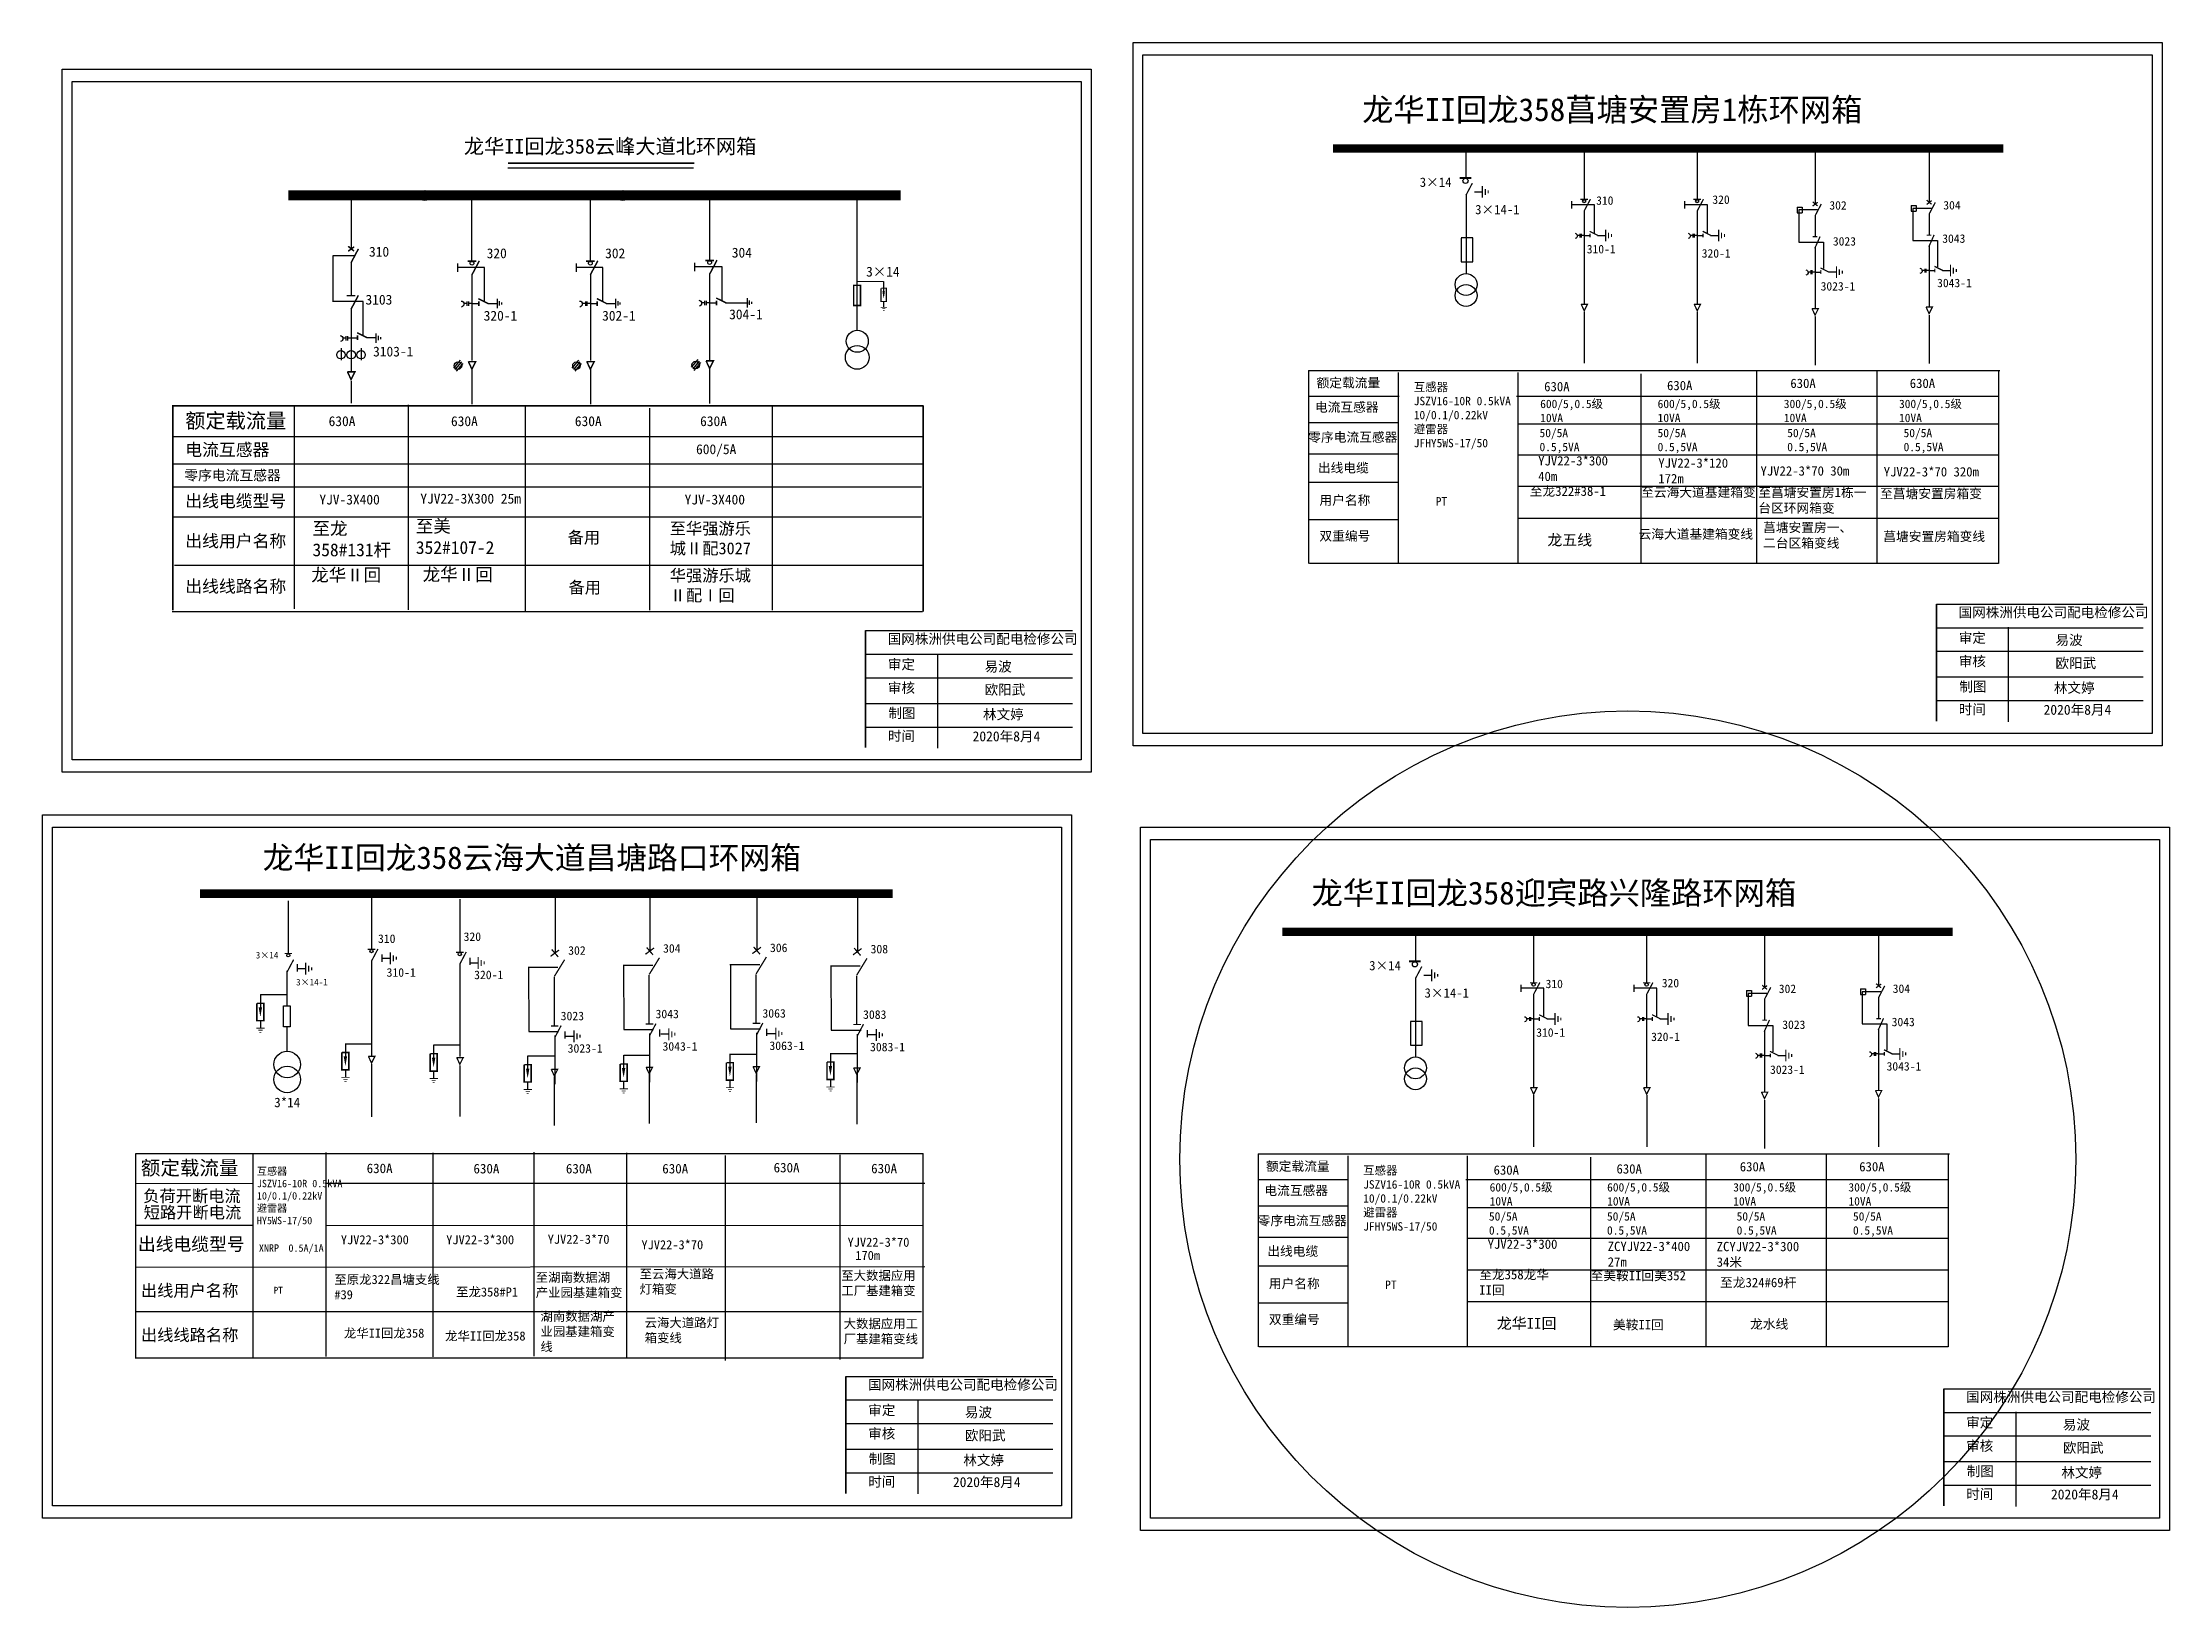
# Model space of a CAD drawing. Extents: x 5 to 356, y -276 to -18.
import ezdxf

# ---------------------------------------------------------------- set-up
doc = ezdxf.new("R2010")
doc.units = 0
doc.header["$LTSCALE"] = 0.774411
doc.linetypes.add('ACAD_ISO02W100', pattern=[15, 12, -3])
doc.linetypes.add('CENTER', pattern=[50.8, 31.75, -6.35, 6.35, -6.35])
doc.layers.get('0').update_dxf_attribs({"linetype": 'CONTINUOUS'})
doc.layers.add('1', color=7, linetype='CONTINUOUS')
doc.layers.add('2', color=7, linetype='CONTINUOUS')
doc.layers.add('MiniCADLayer', color=7, linetype='CONTINUOUS', lineweight=20)
doc.styles.add('_txtstyle_1.50_0_0', font='simsun.ttc', dxfattribs={"height": 1.5})
doc.styles.add('_txtstyle_2.42_0_0', font='simsun.ttc', dxfattribs={"height": 2.416446})
doc.styles.add('HZ', font='')
doc.styles.add('hztxt_txtstyle_0.00_0_0', font='simkai.ttf')
doc.styles.add('hztxt_txtstyle_2.70_0_0', font='simkai.ttf', dxfattribs={"height": 2.7})
doc.styles.add('KaiTi_txtstyle_1.22_0_0', font='simkai.ttf', dxfattribs={"height": 1.220356})
doc.styles.add('KaiTi_txtstyle_3.00_0_0', font='simkai.ttf', dxfattribs={"height": 3})
doc.styles.get("Standard").update_dxf_attribs({"font": '', "height": 2.5})
doc.styles.add('STYLE1', font='txt.shx', dxfattribs={"height": 2.6})
doc.styles.add('字体', font='simkai_0.ttf', dxfattribs={"height": 2.5})
doc.styles.add('宋体_txtstyle_1.50_0_0', font='', dxfattribs={"height": 1.5})
doc.styles.add('宋体_txtstyle_1.64_0_0', font='', dxfattribs={"height": 1.6416})
doc.styles.add('宋体_txtstyle_3.72_0_0', font='', dxfattribs={"height": 3.723362})
doc.styles.get('HZ').set_extended_font_data('SimSun')
doc.styles.get('Standard').set_extended_font_data('SimSun')
doc.styles.get('宋体_txtstyle_1.50_0_0').set_extended_font_data('宋体')
doc.styles.get('宋体_txtstyle_1.64_0_0').set_extended_font_data('宋体')
doc.styles.get('宋体_txtstyle_3.72_0_0').set_extended_font_data('宋体')

msp = doc.modelspace()

# ---------------------------------------------------------------- texts
at = {"style": 'HZ'}
for s, height, p in [('龙华II回龙358云峰大道北环网箱', 2.4426, (74.19, -36.07)), ('额定载流量', 2.443, (28.2, -81.35)), ('电流互感器', 2.036, (28.2, -85.93)), ('零序电流互感器', 1.669, (28.03, -89.97)), ('出线电缆型号', 2.036, (28.2, -94.39)), ('出线用户名称', 2.036, (28.2, -100.99)), ('出线线路名称', 2.036, (28.2, -108.47))]:
    msp.add_text(s, height=height, dxfattribs=at).set_placement(p)
at = {"color": 0, "linetype": 'Continuous', "style": 'hztxt_txtstyle_2.70_0_0'}
for s, height, p in [('3×14', 1.54, (231.99, -41.55)), ('3×14-1', 1.54, (241.13, -46.06)), ('310', 1.4, (261.11, -44.5)), ('320', 1.4, (280.3, -44.35)), ('302', 1.4, (299.61, -45.3)), ('304', 1.4, (318.42, -45.28)), ('310-1', 1.4, (259.56, -52.52)), ('320-1', 1.4, (278.54, -53.22)), ('3023', 1.4, (300.19, -51.23)), ('3043', 1.4, (318.25, -50.78)), ('3023-1', 1.4, (298.17, -58.65)), ('3043-1', 1.4, (317.4, -58.1)), ('3×14', 1.54, (223.64, -170.8)), ('3×14-1', 1.54, (232.78, -175.31)), ('310', 1.4, (252.76, -173.75)), ('320', 1.4, (271.95, -173.61)), ('302', 1.4, (291.26, -174.56)), ('304', 1.4, (310.07, -174.54)), ('3043', 1.4, (309.9, -180.03)), ('310-1', 1.4, (251.22, -181.77)), ('320-1', 1.4, (270.19, -182.48)), ('3023', 1.4, (291.84, -180.48)), ('3043-1', 1.4, (309.06, -187.35)), ('3023-1', 1.4, (289.82, -187.9))]:
    msp.add_text(s, height=height, dxfattribs=at).set_placement(p)
for s, height, p in [('310', 1.628, (58.53, -53.06)), ('320', 1.628, (77.95, -53.32)), ('302', 1.628, (97.51, -53.32)), ('304', 1.628, (118.42, -53.21)), ('3×14', 1.628, (140.59, -56.35)), ('3103', 1.628, (57.95, -60.97)), ('320-1', 1.628, (77.46, -63.62)), ('302-1', 1.628, (97.01, -63.62)), ('304-1', 1.628, (117.98, -63.39)), ('3103-1', 1.628, (59.2, -69.53)), ('630A', 1.628, (51.86, -81.02)), ('630A', 1.628, (72.06, -81.02)), ('630A', 1.628, (92.51, -81.02)), ('630A', 1.628, (113.19, -81.02)), ('600/5A', 1.628, (112.52, -85.65)), ('YJV-3X400', 1.628, (50.34, -93.95)), ('YJV22-3X300 25m ', 1.6284, (67, -93.8)), ('YJV-3X400', 1.628, (110.63, -93.95)), ('XNRP', 1.221, (40.35, -217.25)), ('0.5A/1A', 1.221, (45.23, -217.24))]:
    msp.add_text(s, height=height).set_placement(p)
at = {"color": 0}
for s, height, p in [('310', 1.416, (60.01, -166.3)), ('320', 1.416, (74.14, -165.97)), ('302', 1.416, (91.41, -168.24)), ('304', 1.416, (107.07, -167.9)), ('306', 1.416, (124.72, -167.8)), ('308', 1.416, (141.33, -168.01)), ('310-1', 1.416, (61.43, -171.87)), ('320-1', 1.416, (75.88, -172.27)), ('3023', 1.416, (90.17, -179.05)), ('3043', 1.416, (105.83, -178.72)), ('3063', 1.416, (123.48, -178.62)), ('3083', 1.416, (140.09, -178.82)), ('3063-1', 1.416, (124.63, -183.96)), ('3023-1', 1.416, (91.32, -184.4)), ('3043-1', 1.416, (106.98, -184.07)), ('3083-1', 1.416, (141.24, -184.17)), ('3*14', 1.574, (42.88, -193.39)), ('630A', 1.574, (58.14, -204.27)), ('630A', 1.574, (75.77, -204.32)), ('630A', 1.574, (91.03, -204.32)), ('630A', 1.574, (106.94, -204.32)), ('630A', 1.574, (125.32, -204.15)), ('630A', 1.574, (141.42, -204.29))]:
    msp.add_text(s, height=height, dxfattribs=at).set_placement(p)
at = {"color": 0, "style": 'HZ'}
for s, height, p in [('3×14', 1.098, (39.83, -168.86)), ('3×14-1', 1.098, (46.49, -173.31)), ('额定载流量', 2.361, (20.87, -204.59)), ('负荷开断电流', 1.967, (21.25, -209.02)), ('短路开断电流', 1.967, (21.34, -211.74)), ('出线电缆型号', 2.152, (20.38, -217.06)), ('出线用户名称', 1.967, (20.87, -224.63)), ('出线线路名称', 1.967, (20.88, -231.96))]:
    msp.add_text(s, height=height, dxfattribs=at).set_placement(p)
at = {"color": 0, "linetype": 'Continuous', "attachment_point": 1}
for s, insert, char_height, width, style in [('{\\fSimSun|b0|i0|c134|p2;龙华II回龙358菖塘安置房1栋环网箱}', (222.48, -26.91), 3.786, 111.4879, '字体'), ('{\\fSimSun|b0|i0|c134|p2;额定载流量}', (214.95, -73.1), 1.5401, 24.8285, 'hztxt_txtstyle_2.70_0_0'), ('\\A1;{\\fSimSun|b0|i0|c134|p2;互感器\\PJSZV16-10R 0.5kVA\\P10/0.1/0.22kV\\P避雷器\\PJFHY5WS-17/50}', (231, -73.88), 1.3861, 25.5588, 'hztxt_txtstyle_2.70_0_0'), ('{\\fSimSun|b0|i0|c134|p2;630A}', (252.53, -73.73), 1.5401, 24.8285, 'hztxt_txtstyle_2.70_0_0'), ('{\\fSimSun|b0|i0|c134|p2;630A}', (272.81, -73.55), 1.5401, 24.8285, 'hztxt_txtstyle_2.70_0_0'), ('{\\fSimSun|b0|i0|c134|p2;630A}', (293.17, -73.19), 1.5401, 24.8285, 'hztxt_txtstyle_2.70_0_0'), ('{\\fSimSun|b0|i0|c134|p2;630A}', (312.88, -73.19), 1.5401, 24.8285, 'hztxt_txtstyle_2.70_0_0'), ('{\\fSimSun|b0|i0|c134|p2;电流互感器}', (214.69, -77.11), 1.5401, 24.8285, 'hztxt_txtstyle_2.70_0_0'), ('\\A1;{\\fSimSun|b0|i0|c134|p2;600/5,0.5级\\P10VA}', (251.87, -76.66), 1.3861, 25.5588, 'hztxt_txtstyle_2.70_0_0'), ('\\A1;{\\fSimSun|b0|i0|c134|p2;600/5,0.5级\\P10VA}', (271.26, -76.66), 1.3861, 25.5588, 'hztxt_txtstyle_2.70_0_0'), ('\\A1;{\\fSimSun|b0|i0|c134|p2;300/5,0.5级\\P10VA}', (292.09, -76.66), 1.3861, 25.5588, 'hztxt_txtstyle_2.70_0_0'), ('\\A1;{\\fSimSun|b0|i0|c134|p2;300/5,0.5级\\P10VA}', (311.11, -76.66), 1.3861, 25.5588, 'hztxt_txtstyle_2.70_0_0'), ('{\\fSimSun|b0|i0|c134|p2;零序电流互感器}', (213.59, -82.07), 1.5401, 24.8285, 'hztxt_txtstyle_2.70_0_0'), ('{\\fSimSun|b0|i0|c134|p2;50/5A\\P0.5,5VA}', (251.76, -81.46), 1.3861, 24.8285, 'hztxt_txtstyle_2.70_0_0'), ('{\\fSimSun|b0|i0|c134|p2;50/5A\\P0.5,5VA}', (271.25, -81.46), 1.3861, 24.8285, 'hztxt_txtstyle_2.70_0_0'), ('{\\fSimSun|b0|i0|c134|p2;50/5A\\P0.5,5VA}', (292.65, -81.46), 1.3861, 24.8285, 'hztxt_txtstyle_2.70_0_0'), ('{\\fSimSun|b0|i0|c134|p2;50/5A\\P0.5,5VA}', (311.86, -81.46), 1.3861, 24.8285, 'hztxt_txtstyle_2.70_0_0'), ('{\\fSimSun|b0|i0|c134|p2;出线电缆}', (215.17, -87.13), 1.5401, 24.8285, 'hztxt_txtstyle_2.70_0_0'), ('YJV22-3*300\\P40m', (251.54, -85.97), 1.5401, 24.8285, 'hztxt_txtstyle_2.70_0_0'), ('YJV22-3*70 30m', (288.24, -87.64), 1.5401, 24.8285, 'hztxt_txtstyle_2.70_0_0'), ('YJV22-3*70 320m', (308.58, -87.79), 1.5401, 24.8285, 'hztxt_txtstyle_2.70_0_0'), ('{\\fSimSun|b0|i0|c134|p2;至龙322#38-1}', (250.15, -90.99), 1.5401, 13.3318, 'hztxt_txtstyle_2.70_0_0'), ('{\\fSimSun|b0|i0|c134|p2;至菖塘安置房1栋一台区环网箱变}', (287.88, -91.19), 1.5401, 18.9111, 'hztxt_txtstyle_2.70_0_0'), ('{\\fSimSun|b0|i0|c134|p2;至菖塘安置房箱变}', (307.99, -91.38), 1.5401, 18.9111, 'hztxt_txtstyle_2.70_0_0'), ('{\\fSimSun|b0|i0|c134|p2;用户名称}', (215.43, -92.47), 1.5401, 24.8285, 'hztxt_txtstyle_2.70_0_0'), ('{\\fSimSun|b0|i0|c134|p2;PT}', (234.62, -92.74), 1.3915, 10.8261, 'hztxt_txtstyle_0.00_0_0'), ('{\\fSimSun|b0|i0|c134|p2;双重编号}', (215.43, -98.38), 1.5401, 24.8285, 'hztxt_txtstyle_2.70_0_0'), ('{\\fSimSun|b0|i0|c134|p2;菖塘安置房一、二台区箱变线}', (288.67, -96.97), 1.5401, 15.8777, 'hztxt_txtstyle_2.70_0_0'), ('{\\fSimSun|b0|i0|c134|p2;菖塘安置房箱变线}', (308.51, -98.45), 1.5401, 18.9111, 'hztxt_txtstyle_2.70_0_0'), ('国网株洲供电公司配电检修公司', (320.95, -110.93), 1.6416, 44.8802, '字体'), ('国网株洲供电公司配电检修公司', (144.16, -115.31), 1.6416, 44.8802, '字体'), ('\\f\uffbfﾬￌﾣﾤ_GB2312|b0|i0|c134|p49;审定', (320.97, -115.13), 1.6416, 12.8381, '字体'), ('易波', (336.94, -115.49), 1.642, 12.8381, '字体'), ('\\f\uffbfﾬￌﾣﾤ_GB2312|b0|i0|c134|p49;审定', (144.18, -119.51), 1.6416, 12.8381, '字体'), ('\\f\uffbfﾬￌﾣﾤ_GB2312|b0|i0|c134|p49;审核', (320.97, -119), 1.6416, 12.8381, '字体'), ('{\\fSimSun|b0|i0|c134|p2;欧阳武}', (336.94, -119.3), 1.6416, 12.8381, '字体'), ('易波', (160.15, -119.87), 1.642, 12.8381, '字体'), ('\\f\uffbfﾬￌﾣﾤ_GB2312|b0|i0|c134|p49;审核', (144.18, -123.38), 1.6416, 12.8381, '字体'), ('{\\fSimSun|b0|i0|c134|p2;欧阳武}', (160.15, -123.68), 1.6416, 12.8381, '字体'), ('\\f\uffbfﾬￌﾣﾤ_GB2312|b0|i0|c134|p49;制图', (321.06, -123.17), 1.6416, 12.8381, '字体'), ('{\\fSimSun|b0|i0|c134|p2;林文婷}', (336.68, -123.39), 1.6416, 12.8381, '字体'), ('\\f\uffbfﾬￌﾣﾤ_GB2312|b0|i0|c134|p49;制图', (144.27, -127.55), 1.6416, 12.8381, '字体'), ('{\\fSimSun|b0|i0|c134|p2;林文婷}', (159.89, -127.77), 1.6416, 12.8381, '字体'), ('\\f\uffbfﾬￌﾣﾤ_GB2312|b0|i0|c134|p49;时间', (320.97, -126.94), 1.6416, 12.8381, '字体'), ('\\f\uffbfﾬￌﾣﾤ_GB2312|b0|i0|c134|p49;时间', (144.18, -131.31), 1.6416, 12.8381, '字体'), ('{\\fSimSun|b0|i0|c134|p2;龙华II回龙358迎宾路兴隆路环网箱}', (214.13, -156.16), 3.786, 111.4879, '字体'), ('{\\fSimSun|b0|i0|c134|p2;额定载流量}', (206.61, -202.36), 1.5401, 24.8285, 'hztxt_txtstyle_2.70_0_0'), ('\\A1;{\\fSimSun|b0|i0|c134|p2;互感器\\PJSZV16-10R 0.5kVA\\P10/0.1/0.22kV\\P避雷器\\PJFHY5WS-17/50}', (222.65, -203.13), 1.3861, 25.5588, 'hztxt_txtstyle_2.70_0_0'), ('{\\fSimSun|b0|i0|c134|p2;630A}', (244.18, -202.99), 1.5401, 24.8285, 'hztxt_txtstyle_2.70_0_0'), ('{\\fSimSun|b0|i0|c134|p2;630A}', (264.47, -202.8), 1.5401, 24.8285, 'hztxt_txtstyle_2.70_0_0'), ('{\\fSimSun|b0|i0|c134|p2;630A}', (284.82, -202.44), 1.5401, 24.8285, 'hztxt_txtstyle_2.70_0_0'), ('{\\fSimSun|b0|i0|c134|p2;630A}', (304.54, -202.44), 1.5401, 24.8285, 'hztxt_txtstyle_2.70_0_0'), ('{\\fSimSun|b0|i0|c134|p2;电流互感器}', (206.34, -206.36), 1.5401, 24.8285, 'hztxt_txtstyle_2.70_0_0'), ('\\A1;{\\fSimSun|b0|i0|c134|p2;600/5,0.5级\\P10VA}', (243.53, -205.92), 1.3861, 25.5588, 'hztxt_txtstyle_2.70_0_0'), ('\\A1;{\\fSimSun|b0|i0|c134|p2;600/5,0.5级\\P10VA}', (262.92, -205.92), 1.3861, 25.5588, 'hztxt_txtstyle_2.70_0_0'), ('\\A1;{\\fSimSun|b0|i0|c134|p2;300/5,0.5级\\P10VA}', (283.74, -205.92), 1.3861, 25.5588, 'hztxt_txtstyle_2.70_0_0'), ('\\A1;{\\fSimSun|b0|i0|c134|p2;300/5,0.5级\\P10VA}', (302.76, -205.92), 1.3861, 25.5588, 'hztxt_txtstyle_2.70_0_0'), ('{\\fSimSun|b0|i0|c134|p2;50/5A\\P0.5,5VA}', (243.41, -210.72), 1.3861, 24.8285, 'hztxt_txtstyle_2.70_0_0'), ('{\\fSimSun|b0|i0|c134|p2;50/5A\\P0.5,5VA}', (262.9, -210.72), 1.3861, 24.8285, 'hztxt_txtstyle_2.70_0_0'), ('{\\fSimSun|b0|i0|c134|p2;50/5A\\P0.5,5VA}', (284.3, -210.72), 1.3861, 24.8285, 'hztxt_txtstyle_2.70_0_0'), ('{\\fSimSun|b0|i0|c134|p2;50/5A\\P0.5,5VA}', (303.51, -210.72), 1.3861, 24.8285, 'hztxt_txtstyle_2.70_0_0'), ('{\\fSimSun|b0|i0|c134|p2;零序电流互感器}', (205.24, -211.33), 1.5401, 24.8285, 'hztxt_txtstyle_2.70_0_0'), ('{\\fSimSun|b0|i0|c134|p2;出线电缆}', (206.82, -216.38), 1.5401, 24.8285, 'hztxt_txtstyle_2.70_0_0'), ('YJV22-3*300', (243.19, -215.22), 1.5401, 24.8285, 'hztxt_txtstyle_2.70_0_0'), ('ZCYJV22-3*300\\P34米', (281.01, -215.61), 1.5401, 24.8285, 'hztxt_txtstyle_2.70_0_0'), ('{\\fSimSun|b0|i0|c134|p2;至龙358龙华II回}', (241.8, -220.24), 1.5401, 13.3318, 'hztxt_txtstyle_2.70_0_0'), ('{\\fSimSun|b0|i0|c134|p2;PT}', (42.79, -223.03), 1.108, 12.1935, 'STYLE1'), ('{\\fSimSun|b0|i0|c134|p2;用户名称}', (207.08, -221.72), 1.5401, 24.8285, 'hztxt_txtstyle_2.70_0_0'), ('{\\fSimSun|b0|i0|c134|p2;PT}', (226.28, -222), 1.3915, 10.8261, 'hztxt_txtstyle_0.00_0_0'), ('{\\fSimSun|b0|i0|c134|p2;双重编号}', (207.08, -227.63), 1.5401, 24.8285, 'hztxt_txtstyle_2.70_0_0'), ('国网株洲供电公司配电检修公司', (140.91, -238.36), 1.6416, 44.8802, '字体'), ('国网株洲供电公司配电检修公司', (322.18, -240.39), 1.6416, 44.8802, '字体'), ('\\f\uffbfﾬￌﾣﾤ_GB2312|b0|i0|c134|p49;审定', (140.93, -242.56), 1.6416, 12.8381, '字体'), ('易波', (156.9, -242.91), 1.642, 12.8381, '字体'), ('\\f\uffbfﾬￌﾣﾤ_GB2312|b0|i0|c134|p49;审定', (322.19, -244.59), 1.6416, 12.8381, '字体'), ('易波', (338.16, -244.95), 1.642, 12.8381, '字体'), ('\\f\uffbfﾬￌﾣﾤ_GB2312|b0|i0|c134|p49;审核', (140.93, -246.42), 1.6416, 12.8381, '字体'), ('{\\fSimSun|b0|i0|c134|p2;欧阳武}', (156.9, -246.73), 1.6416, 12.8381, '字体'), ('\\f\uffbfﾬￌﾣﾤ_GB2312|b0|i0|c134|p49;审核', (322.19, -248.46), 1.6416, 12.8381, '字体'), ('{\\fSimSun|b0|i0|c134|p2;欧阳武}', (338.16, -248.76), 1.6416, 12.8381, '字体'), ('\\f\uffbfﾬￌﾣﾤ_GB2312|b0|i0|c134|p49;制图', (141.02, -250.59), 1.6416, 12.8381, '字体'), ('{\\fSimSun|b0|i0|c134|p2;林文婷}', (156.64, -250.81), 1.6416, 12.8381, '字体'), ('\\f\uffbfﾬￌﾣﾤ_GB2312|b0|i0|c134|p49;制图', (322.28, -252.63), 1.6416, 12.8381, '字体'), ('{\\fSimSun|b0|i0|c134|p2;林文婷}', (337.91, -252.85), 1.6416, 12.8381, '字体'), ('\\f\uffbfﾬￌﾣﾤ_GB2312|b0|i0|c134|p49;时间', (140.93, -254.36), 1.6416, 12.8381, '字体'), ('\\f\uffbfﾬￌﾣﾤ_GB2312|b0|i0|c134|p49;时间', (322.19, -256.4), 1.6416, 12.8381, '字体')]:
    msp.add_mtext(s, dxfattribs=dict(at, insert=insert, char_height=char_height, width=width, style=style))
at = {"color": 7, "linetype": 'Continuous', "attachment_point": 1}
for s, insert, char_height, width, style in [('YJV22-3*120\\P172m', (271.37, -86.34), 1.5401, 24.8285, 'KaiTi_txtstyle_1.22_0_0'), ('{\\fSimSun|b0|i0|c134|p2;至云海大道基建箱变^M^J}', (268.54, -91.16), 1.5401, 18.9111, 'KaiTi_txtstyle_1.22_0_0'), ('{\\fSimSun|b0|i0|c134|p2;云海大道基建箱变线}', (268.11, -98.06), 1.5401, 24.8285, 'KaiTi_txtstyle_1.22_0_0'), ('2020{\\fSimSun|b0|i0|c134|p6;年}8{\\fSimSun|b0|i0|c134|p6;月4}', (334.97, -127), 1.6416, 24.0122, '宋体_txtstyle_1.64_0_0'), ('2020{\\fSimSun|b0|i0|c134|p6;年}8{\\fSimSun|b0|i0|c134|p6;月4}', (158.17, -131.38), 1.6416, 24.0122, '宋体_txtstyle_1.64_0_0'), ('龙华II回龙358云海大道昌塘路口环网箱', (40.98, -150.36), 3.7234, 110.4377, '宋体_txtstyle_3.72_0_0'), ('ZCYJV22-3*400\\P27m', (263.02, -215.59), 1.5401, 24.8285, 'KaiTi_txtstyle_1.22_0_0'), ('{\\fSimSun|b0|i0|c134|p2;至美鞍II回美352}', (260.19, -220.41), 1.5401, 18.9111, 'KaiTi_txtstyle_1.22_0_0'), ('{\\fSimSun|b0|i0|c134|p2;至龙324#69杆}', (281.57, -221.55), 1.5401, 18.9111, 'KaiTi_txtstyle_1.22_0_0'), ('{\\fSimSun|b0|i0|c134|p2;龙水线}', (286.53, -228.41), 1.5401, 18.9111, 'KaiTi_txtstyle_1.22_0_0'), ('{\\fSimSun|b0|i0|c134|p2;美鞍II回}', (263.88, -228.52), 1.5401, 24.8285, 'KaiTi_txtstyle_1.22_0_0'), ('2020{\\fSimSun|b0|i0|c134|p6;年}8{\\fSimSun|b0|i0|c134|p6;月4}', (154.92, -254.43), 1.6416, 24.0122, '宋体_txtstyle_1.64_0_0'), ('2020{\\fSimSun|b0|i0|c134|p6;年}8{\\fSimSun|b0|i0|c134|p6;月4}', (336.19, -256.46), 1.6416, 24.0122, '宋体_txtstyle_1.64_0_0')]:
    msp.add_mtext(s, dxfattribs=dict(at, insert=insert, char_height=char_height, width=width, style=style))
at = {"linetype": 'Continuous', "attachment_point": 1}
for s, insert, char_height, width, style in [('{\\fSimSun|b0|i0|c134|p54;至龙358#131杆}', (49.2, -96.85), 2.1169, 14.8247, 'STYLE1'), ('{\\fSimSun|b0|i0|c134|p54;至美352#107-2}', (66.26, -96.47), 2.1169, 14.8247, 'STYLE1'), ('备用', (91.31, -98.4), 1.967, 13.9962, '_txtstyle_2.42_0_0'), ('{\\fSimSun|b0|i0|c134|p54;至华强游乐城Ⅱ配3027}', (108.17, -96.92), 1.9675, 13.9962, 'STYLE1'), ('{\\fSimSun|b0|i0|c134|p54;龙华Ⅱ回}', (48.99, -104.52), 2.1169, 15.0593, 'STYLE1'), ('{\\fSimSun|b0|i0|c134|p54;龙华Ⅱ回}', (67.39, -104.44), 2.1169, 15.0593, 'STYLE1'), ('{\\fSimSun|b0|i0|c134|p54;华强游乐城Ⅱ配Ⅰ回}', (108.17, -104.67), 1.9675, 13.9962, 'STYLE1'), ('备用', (91.45, -106.65), 1.967, 13.9962, '_txtstyle_2.42_0_0'), ('\\A1;{\\fSimSun|b0|i0|c134|p2;互感器\\PJSZV16-10R 0.5kVA\\P10/0.1/0.22kV\\P避雷器\\PHY5WS-17/50}', (40.02, -203.34), 1.2209, 13.5077, 'KaiTi_txtstyle_3.00_0_0')]:
    msp.add_mtext(s, dxfattribs=dict(at, insert=insert, char_height=char_height, width=width, style=style))
at = {"color": 0, "width": 22.4335, "attachment_point": 1}
for s, insert, char_height in [('{\\fSimSun|b0|i0|c134|p2;龙五线}', (253.06, -98.9), 1.8047), ('龙华II回', (244.71, -228.15), 1.805)]:
    msp.add_mtext(s, dxfattribs=dict(at, insert=insert, char_height=char_height))
at = {"color": 7, "linetype": 'Continuous', "lineweight": 0, "ltscale": 0.760054, "char_height": 1.5, "attachment_point": 1}
for s, insert, width, style in [('{\\fFangSong|b0|i0|c0|p49;YJV22-3*300\\P} ', (53.88, -214.51), 15.7452, '_txtstyle_1.50_0_0'), ('{\\fFangSong|b0|i0|c0|p49;YJV22-3*300}\\P  ', (71.27, -214.51), 19.2913, '_txtstyle_1.50_0_0'), ('{\\fSimSun|b0|i0|c0|p2;YJV22-3*70}\\P  ', (88.03, -214.43), 13.0753, '_txtstyle_1.50_0_0'), ('{\\fSimSun|b0|i0|c0|p2;YJV22-3*70}\\P  ', (103.5, -215.34), 13.0753, '_txtstyle_1.50_0_0'), ('{\\fSimSun|b0|i0|c0|p2;YJV22-3*70}\\P  ', (137.53, -214.92), 13.0753, '_txtstyle_1.50_0_0'), ('170m', (138.81, -217.1), 13.0753, '宋体_txtstyle_1.50_0_0'), ('{\\fSimSun|b0|i0|c134|p2;至原龙322昌塘支线#39}', (52.81, -221.07), 17.7825, '_txtstyle_1.50_0_0'), ('{\\fSimSun|b0|i0|c134|p2;至云海大道路灯箱变}', (103.2, -220.15), 13.3482, '_txtstyle_1.50_0_0'), ('{\\fSimSun|b0|i0|c134|p2;至大数据应用工厂基建箱变}', (136.49, -220.41), 13.3482, '宋体_txtstyle_1.50_0_0'), ('{\\fSimSun|b0|i0|c134|p2;云海大道路灯箱变线}', (104.03, -228.19), 13.9463, '_txtstyle_1.50_0_0'), ('{\\fSimSun|b0|i0|c134|p2;大数据应用工厂基建箱变线}', (136.88, -228.36), 13.3482, '宋体_txtstyle_1.50_0_0')]:
    msp.add_mtext(s, dxfattribs=dict(at, insert=insert, width=width, style=style))
at = {"color": 7, "linetype": 'Continuous', "lineweight": 0, "ltscale": 0.760054, "char_height": 1.5, "attachment_point": 1, "style": '_txtstyle_1.50_0_0'}
for s, insert in [('{\\fSimSun|b0|i0|c134|p2;至湖南数据湖\\P产业园基建箱变}', (86.05, -220.72)), ('{\\fSimSun|b0|i0|c134|p2;湖南数据湖产\\P业园基建箱变\\P线}', (86.83, -227.15)), ('{\\fSimSun|b0|i0|c134|p2;龙华II回龙358}', (54.38, -229.92)), ('{\\fSimSun|b0|i0|c134|p2;龙华II回龙358}', (71.09, -230.39))]:
    msp.add_mtext(s, dxfattribs=dict(at, insert=insert))
at = {"linetype": 'Continuous', "lineweight": 0, "ltscale": 1.140648, "insert": (72.91, -223.13), "char_height": 1.5, "width": 16.857, "attachment_point": 1, "style": '_txtstyle_1.50_0_0'}
msp.add_mtext('{\\fSimSun|b0|i0|c134|p2;至龙358#P1}', dxfattribs=at)

# ---------------------------------------------------------------- blocks, each defined once
blk = doc.blocks.new('JD')
for points in [[(-2, 0.2), (-2, -0.2), (2, 0.2), (2, -0.2)], [(1, -1.2), (1, -0.8), (-1, -1.2), (-1, -0.8)], [(-0.5, -1.8), (-0.5, -2.2), (0.5, -1.8), (0.5, -2.2)]]:
    blk.add_trace(points)

# ---------------------------------------------------------------- linework, layer by layer
at = {"color": 0}
for p, q in [((259.13, -35.1), (259.13, -43.59)), ((277.79, -35.1), (277.79, -43.59)), ((239.61, -35.47), (239.61, -40.03)), ((297.24, -35.49), (297.24, -44.4)), ((316.06, -35.23), (316.06, -44.14)), ((239.63, -42.86), (239.63, -55.8)), ((241, -42.35), (242.3, -42.35)), ((259.13, -45.48), (259.13, -60.89)), ((277.79, -45.48), (277.79, -60.89)), ((294.29, -44.88), (295.12, -44.88)), ((294.29, -44.88), (294.29, -45.81)), ((295.12, -44.88), (295.12, -45.81)), ((313.11, -44.62), (313.94, -44.62)), ((313.11, -44.62), (313.11, -45.54)), ((313.11, -45.54), (313.94, -45.54)), ((313.94, -44.62), (313.94, -45.54)), ((294.29, -45.81), (295.12, -45.81)), ((297.24, -46.29), (297.24, -49.73)), ((316.06, -46.03), (316.06, -49.46)), ((259.13, -49.57), (260.09, -49.57)), ((261.34, -49.55), (262.65, -49.55)), ((277.79, -49.57), (278.75, -49.57)), ((280, -49.55), (281.31, -49.55)), ((297.24, -51.45), (297.24, -61.59)), ((316.06, -51.18), (316.06, -61.33)), ((297.24, -55.61), (298.2, -55.61)), ((299.46, -55.59), (300.76, -55.59)), ((316.06, -55.35), (317.02, -55.35)), ((318.28, -55.32), (319.58, -55.32)), ((228.59, -76.11), (213.73, -76.11)), ((228.53, -80.49), (213.67, -80.49)), ((228.53, -85.64), (213.67, -85.64)), ((228.47, -90.35), (213.61, -90.35)), ((228.53, -96.47), (213.67, -96.47)), ((122.55, -157.95), (122.55, -167.62)), ((45.21, -159.34), (45.21, -168.01)), ((58.94, -158.64), (58.94, -167.31)), ((73.52, -159.05), (73.52, -167.81)), ((89.24, -158.39), (89.24, -168.06)), ((104.9, -158.05), (104.9, -167.72)), ((139.16, -158.16), (139.16, -167.83)), ((231.26, -164.72), (231.26, -169.29)), ((250.78, -164.36), (250.78, -172.84)), ((269.44, -164.36), (269.44, -172.84)), ((288.9, -164.75), (288.9, -173.66)), ((307.72, -164.49), (307.72, -173.39)), ((44.98, -170.87), (44.98, -176.67)), ((46.72, -170.5), (48.06, -170.5)), ((58.94, -169.25), (58.94, -184.99)), ((60.69, -168.78), (62.03, -168.78)), ((73.52, -169.74), (73.52, -185.05)), ((75.2, -169.55), (76.53, -169.55)), ((84.79, -170.3), (89.71, -170.3)), ((84.86, -170.36), (84.91, -180.91)), ((89.08, -171.94), (89.08, -179.94)), ((100.46, -169.96), (105.37, -169.96)), ((100.53, -170.03), (100.57, -180.57)), ((104.75, -171.61), (104.75, -179.6)), ((118.11, -169.86), (123.02, -169.86)), ((118.18, -169.92), (118.22, -180.47)), ((122.4, -171.5), (122.4, -179.5)), ((134.72, -170.07), (139.63, -170.07)), ((134.79, -170.13), (134.83, -180.68)), ((139.01, -171.71), (139.01, -179.71)), ((232.65, -171.6), (233.95, -171.6)), ((40.59, -174.78), (40.59, -176.94)), ((40.61, -174.81), (44.99, -174.81)), ((231.28, -172.11), (231.28, -185.06)), ((250.78, -174.73), (250.78, -190.15)), ((269.44, -174.73), (269.44, -190.15)), ((285.94, -174.14), (286.77, -174.14)), ((285.94, -174.14), (285.94, -175.06)), ((285.94, -175.06), (286.77, -175.06)), ((286.77, -174.14), (286.77, -175.06)), ((288.9, -175.55), (288.9, -178.98)), ((304.76, -173.87), (305.59, -173.87)), ((304.76, -173.87), (304.76, -174.8)), ((304.76, -174.8), (305.59, -174.8)), ((305.59, -173.87), (305.59, -174.8)), ((307.72, -175.28), (307.72, -178.72)), ((250.78, -178.83), (251.74, -178.83)), ((252.99, -178.8), (254.3, -178.8)), ((269.44, -178.83), (270.4, -178.83)), ((271.65, -178.8), (272.96, -178.8)), ((40.59, -179.19), (40.59, -180.3)), ((44.98, -180.11), (44.98, -184.16)), ((84.91, -180.91), (89.82, -180.91)), ((89.18, -181.57), (89.18, -189.57)), ((91.01, -181.65), (92.35, -181.65)), ((100.57, -180.57), (105.49, -180.57)), ((104.85, -181.24), (104.85, -189.24)), ((106.68, -181.31), (108.01, -181.31)), ((118.22, -180.47), (123.14, -180.47)), ((122.49, -181.14), (122.49, -189.13)), ((124.33, -181.21), (125.66, -181.21)), ((134.83, -180.68), (139.75, -180.68)), ((139.11, -181.34), (139.11, -189.34)), ((140.94, -181.42), (142.27, -181.42)), ((288.9, -180.7), (288.9, -190.84)), ((307.72, -180.44), (307.72, -190.58)), ((54.63, -182.89), (54.63, -185.04)), ((54.65, -182.92), (59.04, -182.92)), ((69.2, -183.1), (69.2, -185.25)), ((69.22, -183.13), (73.6, -183.13)), ((84.72, -184.91), (84.72, -187.06)), ((84.75, -184.94), (89.13, -184.94)), ((100.56, -184.8), (100.56, -186.95)), ((100.59, -184.83), (104.97, -184.83)), ((118.11, -184.59), (118.11, -186.74)), ((118.13, -184.62), (122.52, -184.62)), ((134.7, -184.48), (134.7, -186.63)), ((134.72, -184.51), (139.1, -184.51)), ((288.9, -184.87), (289.85, -184.87)), ((291.11, -184.84), (292.41, -184.84)), ((307.72, -184.6), (308.67, -184.6)), ((309.93, -184.58), (311.23, -184.58)), ((54.63, -187.3), (54.63, -188.41)), ((58.95, -186.27), (58.95, -194.97)), ((69.2, -187.51), (69.2, -188.62)), ((73.52, -186.5), (73.52, -194.92)), ((84.72, -189.32), (84.72, -190.43)), ((89.12, -188.41), (89.12, -196.41)), ((100.56, -189.21), (100.56, -190.32)), ((104.79, -188.08), (104.79, -196.08)), ((118.11, -189), (118.11, -190.11)), ((122.44, -187.98), (122.44, -195.97)), ((134.7, -188.89), (134.7, -190)), ((139.05, -188.18), (139.05, -196.18)), ((20.03, -201.04), (149.99, -201.04)), ((20.03, -234.85), (20.03, -201.04)), ((39.33, -201.2), (39.33, -234.83)), ((51.4, -200.89), (51.4, -234.51)), ((69.07, -200.94), (69.07, -234.57)), ((85.72, -200.83), (85.72, -234.45)), ((101.02, -200.93), (101.02, -234.71)), ((117.33, -201.39), (117.33, -235.17)), ((136.28, -201.25), (136.28, -235.03)), ((149.95, -201.04), (149.95, -234.82)), ((20.05, -205.96), (39.33, -205.95)), ((220.24, -205.37), (205.38, -205.37)), ((220.18, -209.74), (205.32, -209.74)), ((20.09, -212.88), (39.41, -212.88)), ((51.4, -212.88), (149.99, -212.92)), ((220.18, -214.9), (205.32, -214.9)), ((150.26, -219.73), (20.05, -219.86)), ((220.13, -219.6), (205.27, -219.6)), ((149.72, -227.17), (20.03, -227.15)), ((220.18, -225.72), (205.32, -225.72)), ((149.99, -234.82), (20.04, -234.83))]:
    msp.add_line(p, q, dxfattribs=at)
for p, q in [((55.56, -43.55), (55.56, -51.81)), ((75.47, -43.59), (75.47, -53.78)), ((95.03, -43.59), (95.03, -53.78)), ((114.72, -43.47), (114.72, -53.66)), ((139.05, -43.64), (139.05, -65.22)), ((55.56, -54.03), (55.56, -59.44)), ((75.52, -56), (75.52, -70.18)), ((95.07, -56), (95.07, -70.18)), ((114.76, -55.88), (114.76, -70.06)), ((55.56, -61.69), (55.56, -72)), ((55.56, -61.71), (55.56, -61.9)), ((75.52, -60.81), (76.65, -60.81)), ((78.12, -60.78), (79.66, -60.78)), ((95.07, -60.81), (96.2, -60.81)), ((97.67, -60.78), (99.21, -60.78)), ((114.76, -60.69), (115.89, -60.69)), ((117.36, -60.66), (121.14, -60.66)), ((55.49, -66.43), (56.62, -66.43)), ((58.09, -66.39), (59.62, -66.39)), ((53.94, -68.16), (53.94, -70.15)), ((57.25, -68.16), (57.25, -70.15)), ((73.55, -70.15), (72.47, -71.44)), ((93.11, -70.15), (92.03, -71.44)), ((112.8, -70.03), (111.72, -71.32)), ((73.79, -70.4), (72.71, -71.69)), ((74.01, -70.67), (72.93, -71.96)), ((75.52, -71.64), (75.52, -77.41)), ((93.35, -70.4), (92.27, -71.69)), ((93.56, -70.67), (92.48, -71.96)), ((95.07, -71.64), (95.07, -77.41)), ((113.04, -70.28), (111.96, -71.58)), ((113.25, -70.55), (112.17, -71.84)), ((114.76, -71.52), (114.76, -77.3)), ((46.19, -77.84), (46.19, -111.18)), ((64.99, -77.52), (64.99, -111.31)), ((84.29, -77.83), (84.29, -111.62)), ((104.82, -78.05), (104.82, -111.39)), ((125.07, -77.84), (125.07, -111.41)), ((26.03, -82.76), (149.91, -82.76)), ((26.27, -87.24), (150.1, -87.24)), ((26.27, -91.06), (149.73, -91.06)), ((26.27, -95.99), (149.73, -95.99)), ((26.42, -103.95), (149.88, -103.95))]:
    msp.add_line(p, q)
at = {"color": 0, "linetype": 'ACAD_ISO02W100'}
for p, q in [((297.66, -45.36), (294.55, -45.36)), ((294.55, -45.36), (294.55, -50.65)), ((316.48, -45.1), (313.37, -45.1)), ((313.37, -45.1), (313.37, -50.39)), ((294.55, -50.65), (298.65, -50.65)), ((298.65, -50.65), (298.65, -55.02)), ((313.37, -50.39), (317.47, -50.39)), ((317.47, -50.39), (317.47, -54.75)), ((289.31, -174.62), (286.2, -174.62)), ((286.2, -174.62), (286.2, -179.91)), ((308.13, -174.35), (305.02, -174.35)), ((305.02, -174.35), (305.02, -179.64)), ((286.2, -179.91), (290.3, -179.91)), ((290.3, -179.91), (290.3, -184.27)), ((305.02, -179.64), (309.12, -179.64)), ((309.12, -179.64), (309.12, -184.01))]:
    msp.add_line(p, q, dxfattribs=at)
at = {"linetype": 'Continuous'}
for p, q in [((52.55, -52.91), (52.55, -60.49)), ((56.15, -52.91), (52.55, -52.91)), ((79.68, -60.02), (79.68, -61.57)), ((80.04, -60.42), (80.04, -61.13)), ((80.4, -60.62), (80.4, -60.96)), ((99.23, -60.02), (99.23, -61.57)), ((99.59, -60.42), (99.59, -61.13)), ((99.95, -60.62), (99.95, -60.96)), ((120.94, -59.9), (120.94, -61.45)), ((121.3, -60.3), (121.3, -61.02)), ((121.65, -60.51), (121.65, -60.84)), ((59.68, -65.75), (59.68, -67.29)), ((60.04, -66.15), (60.04, -66.86)), ((60.4, -66.35), (60.4, -66.68))]:
    msp.add_line(p, q, dxfattribs=at)
at = {"color": 0, "linetype": 'CENTER'}
for p, q in [((259.14, -62.14), (259.14, -70.66)), ((277.8, -62.14), (277.8, -70.66)), ((297.25, -62.95), (297.25, -70.95)), ((316.07, -62.69), (316.07, -70.69)), ((250.79, -191.39), (250.79, -199.91)), ((269.45, -191.39), (269.45, -199.91)), ((288.9, -192.21), (288.9, -200.21)), ((307.72, -191.94), (307.72, -199.94))]:
    msp.add_line(p, q, dxfattribs=at)
at = {"linetype": 'CENTER'}
msp.add_line((55.56, -73.6), (55.56, -77.23), dxfattribs=at)
at = {"color": 0, "linetype": 'Continuous'}
for p, q in [((213.64, -71.84), (327.77, -71.84)), ((213.7, -103.69), (213.7, -71.84)), ((228.45, -72.18), (228.45, -103.68)), ((248.18, -72.18), (248.18, -103.68)), ((268.5, -72.39), (268.5, -103.66)), ((287.58, -71.9), (287.58, -103.68)), ((307.43, -71.9), (307.43, -103.68)), ((327.55, -71.92), (327.55, -103.7)), ((247.94, -76.09), (327.55, -76.09)), ((248.18, -80.67), (327.55, -80.67)), ((248.18, -85.78), (327.55, -85.78)), ((248.18, -90.95), (327.55, -90.95)), ((248.18, -96.22), (327.55, -96.22)), ((327.55, -103.69), (213.8, -103.69)), ((317.31, -110.39), (351.43, -110.39)), ((140.51, -114.76), (174.64, -114.76)), ((317.31, -114.28), (351.43, -114.28)), ((329.15, -114.19), (329.15, -129.79)), ((140.51, -118.66), (174.64, -118.66)), ((152.36, -118.57), (152.36, -134.16)), ((317.31, -118.17), (351.43, -118.17)), ((140.51, -122.54), (174.64, -122.54)), ((317.31, -122.41), (351.43, -122.41)), ((317.31, -126.3), (351.43, -126.3)), ((140.51, -126.78), (174.64, -126.78)), ((140.51, -130.67), (174.64, -130.67)), ((205.29, -201.09), (319.43, -201.09)), ((205.35, -232.94), (205.35, -201.09)), ((220.1, -201.43), (220.1, -232.94)), ((239.83, -201.43), (239.83, -232.94)), ((260.15, -201.64), (260.15, -232.92)), ((279.23, -201.15), (279.23, -232.93)), ((299.09, -201.15), (299.09, -232.93)), ((319.2, -201.17), (319.2, -232.96)), ((239.59, -205.34), (319.2, -205.34)), ((239.83, -209.92), (319.2, -209.92)), ((239.83, -215.03), (319.2, -215.03)), ((239.83, -220.21), (319.2, -220.21)), ((239.83, -225.48), (319.2, -225.48)), ((319.2, -232.94), (205.45, -232.94)), ((137.27, -237.81), (171.39, -237.81)), ((137.27, -241.7), (171.39, -241.7)), ((149.11, -241.62), (149.11, -257.21)), ((318.53, -239.85), (352.66, -239.85)), ((137.27, -245.59), (171.39, -245.59)), ((318.53, -243.74), (352.66, -243.74)), ((330.37, -243.65), (330.37, -259.25)), ((318.53, -247.63), (352.66, -247.63)), ((137.27, -249.83), (171.39, -249.83)), ((318.53, -251.87), (352.66, -251.87)), ((137.27, -253.72), (171.39, -253.72)), ((318.53, -255.75), (352.66, -255.75))]:
    msp.add_line(p, q, dxfattribs=at)
at = {"color": 0, "ltscale": 0.91161}
msp.add_line((51.4, -205.95), (150.26, -205.92), dxfattribs=at)
at = {"linetype": 'Continuous'}
for points in [[(354.53, -133.76), (184.67, -133.76), (184.67, -17.74), (354.53, -17.74)], [(352.9, -131.73), (186.3, -131.73), (186.3, -19.77), (352.9, -19.77)], [(177.74, -138.14), (7.88, -138.14), (7.88, -22.11), (177.74, -22.11)], [(176.11, -136.1), (9.51, -136.1), (9.51, -24.15), (176.11, -24.15)], [(174.49, -261.19), (4.63, -261.19), (4.63, -145.16), (174.49, -145.16)], [(172.86, -259.15), (6.26, -259.15), (6.26, -147.2), (172.86, -147.2)], [(355.75, -263.22), (185.9, -263.22), (185.9, -147.2), (355.75, -147.2)], [(354.13, -261.19), (187.53, -261.19), (187.53, -149.23), (354.13, -149.23)]]:
    msp.add_lwpolyline(points, close=True, dxfattribs=at)
at = {"color": 0}
for points, const_width in [([(217.68, -35.21), (328.33, -35.21)], 1.39), ([(238.57, -40.1), (240.51, -40.1)], 0.33), ([(239.63, -42.91), (240.67, -40.94)], 0.208), ([(258.52, -43.62), (259.74, -43.62)], 0.208), ([(259.13, -45.53), (260.17, -43.56)], 0.208), ([(277.18, -43.62), (278.4, -43.62)], 0.208), ([(277.79, -45.53), (278.83, -43.56)], 0.208), ([(296.85, -44.71), (297.69, -44.08)], 0.208), ([(296.86, -44.02), (297.67, -44.7)], 0.208), ([(297.24, -46.35), (298.28, -44.37)], 0.208), ([(315.67, -44.45), (316.51, -43.81)], 0.208), ([(315.68, -43.75), (316.49, -44.43)], 0.208), ([(316.06, -46.08), (317.1, -44.11)], 0.208), ([(260.04, -48.88), (261.42, -49.57)], 0.208), ([(260.09, -49.25), (260.09, -49.89)], 0.208), ([(278.7, -48.88), (280.08, -49.57)], 0.208), ([(278.75, -49.25), (278.75, -49.89)], 0.208), ([(296.87, -49.78), (297.64, -49.78)], 0.208), ([(297.2, -51.7), (298.08, -49.74)], 0.208), ([(315.69, -49.52), (316.46, -49.52)], 0.208), ([(316.02, -51.44), (316.9, -49.48)], 0.208), ([(298.15, -54.92), (299.54, -55.61)], 0.208), ([(298.2, -55.29), (298.2, -55.93)], 0.208), ([(316.97, -54.66), (318.36, -55.35)], 0.208), ([(317.02, -55.03), (317.02, -55.67)], 0.208), ([(258.62, -60.92), (259.68, -60.92), (259.14, -61.99), (258.63, -60.9)], 0.208), ([(277.28, -60.92), (278.34, -60.92), (277.8, -61.99), (277.29, -60.9)], 0.208), ([(296.73, -61.65), (297.79, -61.65), (297.25, -62.72), (296.75, -61.63)], 0.208), ([(315.55, -61.39), (316.61, -61.39), (316.07, -62.46), (315.57, -61.37)], 0.208), ([(30.62, -158.16), (144.99, -158.16)], 1.42), ([(209.33, -164.47), (319.98, -164.47)], 1.39), ([(44.58, -168.04), (45.84, -168.04)], 0.212), ([(58.31, -167.34), (59.57, -167.34)], 0.212), ([(58.94, -169.3), (60, -167.29)], 0.212), ([(72.89, -167.83), (74.14, -167.83)], 0.212), ([(73.52, -169.79), (74.58, -167.78)], 0.212), ([(88.5, -168.5), (89.92, -167.45)], 0.212), ([(88.69, -167.37), (89.76, -168.59)], 0.212), ([(104.16, -168.16), (105.58, -167.12)], 0.212), ([(104.36, -167.04), (105.42, -168.26)], 0.212), ([(121.81, -168.06), (123.23, -167.01)], 0.212), ([(122.01, -166.94), (123.07, -168.15)], 0.212), ([(122.43, -171.4), (124.13, -168.62)], 0.212), ([(138.42, -168.27), (139.84, -167.22)], 0.212), ([(138.62, -167.14), (139.68, -168.36)], 0.212), ([(45.02, -171.06), (46.08, -169.05)], 0.212), ([(89.11, -171.84), (90.82, -169.06)], 0.212), ([(104.78, -171.5), (106.48, -168.73)], 0.212), ([(139.04, -171.61), (140.74, -168.83)], 0.212), ([(230.22, -169.35), (232.16, -169.35)], 0.33), ([(231.28, -172.17), (232.32, -170.2)], 0.208), ([(250.17, -172.87), (251.39, -172.87)], 0.208), ([(250.78, -174.79), (251.82, -172.82)], 0.208), ([(268.83, -172.87), (270.06, -172.87)], 0.208), ([(269.44, -174.79), (270.48, -172.82)], 0.208), ([(288.51, -173.27), (289.32, -173.95)], 0.208), ([(288.5, -173.97), (289.34, -173.33)], 0.208), ([(288.9, -175.6), (289.93, -173.63)], 0.208), ([(307.33, -173.01), (308.14, -173.69)], 0.208), ([(307.32, -173.7), (308.16, -173.07)], 0.208), ([(307.72, -175.34), (308.75, -173.37)], 0.208), ([(40.01, -176.25), (40.01, -179.12), (41.16, -179.12), (41.16, -176.25), (40.05, -176.25)], 0.242), ([(251.69, -178.13), (253.07, -178.83)], 0.208), ([(251.74, -178.51), (251.74, -179.15)], 0.208), ([(270.35, -178.13), (271.73, -178.83)], 0.208), ([(270.4, -178.51), (270.4, -179.15)], 0.208), ([(288.52, -179.04), (289.29, -179.04)], 0.208), ([(288.85, -180.95), (289.73, -178.99)], 0.208), ([(307.34, -178.77), (308.11, -178.77)], 0.208), ([(307.67, -180.69), (308.55, -178.73)], 0.208), ([(88.55, -179.98), (89.8, -179.98)], 0.212), ([(89.18, -181.94), (90.24, -179.93)], 0.212), ([(104.21, -179.65), (105.47, -179.65)], 0.212), ([(104.84, -181.61), (105.9, -179.6)], 0.212), ([(121.86, -179.55), (123.12, -179.55)], 0.212), ([(122.49, -181.51), (123.55, -179.49)], 0.212), ([(138.47, -179.75), (139.73, -179.75)], 0.212), ([(139.1, -181.71), (140.16, -179.7)], 0.212), ([(54.05, -184.36), (54.05, -187.23), (55.2, -187.23), (55.2, -184.36), (54.09, -184.36)], 0.242), ([(58.42, -185.02), (59.5, -185.02), (58.95, -186.12), (58.43, -185)], 0.212), ([(68.62, -184.57), (68.62, -187.44), (69.77, -187.44), (69.77, -184.57), (68.66, -184.57)], 0.242), ([(72.99, -185.22), (74.08, -185.22), (73.52, -186.31), (73.01, -185.2)], 0.212), ([(117.53, -186.06), (117.53, -188.93), (118.68, -188.93), (118.68, -186.06), (117.57, -186.06)], 0.242), ([(134.12, -185.95), (134.12, -188.82), (135.27, -188.82), (135.27, -185.95), (134.16, -185.95)], 0.242), ([(289.8, -184.17), (291.19, -184.87)], 0.208), ([(289.85, -184.55), (289.85, -185.19)], 0.208), ([(308.62, -183.91), (310.01, -184.6)], 0.208), ([(308.67, -184.28), (308.67, -184.92)], 0.208), ([(84.15, -186.38), (84.15, -189.25), (85.29, -189.25), (85.29, -186.38), (84.18, -186.38)], 0.242), ([(88.6, -187.14), (89.68, -187.14), (89.12, -188.23), (88.61, -187.12)], 0.212), ([(99.99, -186.27), (99.99, -189.14), (101.14, -189.14), (101.14, -186.27), (100.03, -186.27)], 0.242), ([(104.26, -186.8), (105.34, -186.8), (104.79, -187.9), (104.27, -186.79)], 0.212), ([(121.91, -186.7), (122.99, -186.7), (122.44, -187.8), (121.92, -186.68)], 0.212), ([(138.52, -186.91), (139.6, -186.91), (139.05, -188), (138.53, -186.89)], 0.212), ([(250.27, -190.18), (251.33, -190.18), (250.79, -191.25), (250.28, -190.16)], 0.208), ([(268.93, -190.18), (269.99, -190.18), (269.45, -191.25), (268.94, -190.16)], 0.208), ([(288.38, -190.91), (289.44, -190.91), (288.9, -191.98), (288.4, -190.89)], 0.208), ([(307.2, -190.64), (308.26, -190.64), (307.72, -191.72), (307.22, -190.62)], 0.208)]:
    msp.add_lwpolyline(points, dxfattribs=dict(at, const_width=const_width))
for points, const_width in [([(81.47, -37.64), (112.24, -37.64)], 0.244), ([(45.23, -42.96), (146.28, -42.96)], 1.63), ([(55.09, -52.17), (56.08, -51.43)], 0.244), ([(55.1, -51.36), (56.06, -52.15)], 0.244), ([(55.56, -54.09), (56.78, -51.77)], 0.244), ([(74.8, -53.81), (76.24, -53.81)], 0.244), ([(75.52, -56.06), (76.74, -53.75)], 0.244), ([(94.35, -53.81), (95.79, -53.81)], 0.244), ([(95.07, -56.06), (96.3, -53.75)], 0.244), ([(114.04, -53.69), (115.48, -53.69)], 0.244), ([(114.76, -55.95), (115.98, -53.63)], 0.244), ([(54.83, -59.51), (56.27, -59.51)], 0.244), ([(55.55, -61.76), (56.77, -59.45)], 0.244), ([(76.59, -59.99), (78.21, -60.81)], 0.244), ([(76.65, -60.43), (76.65, -61.18)], 0.244), ([(96.14, -59.99), (97.77, -60.81)], 0.244), ([(96.2, -60.43), (96.2, -61.18)], 0.244), ([(115.83, -59.88), (117.46, -60.69)], 0.244), ([(115.89, -60.31), (115.89, -61.07)], 0.244), ([(56.56, -65.61), (58.18, -66.43)], 0.244), ([(56.62, -66.05), (56.62, -66.8)], 0.244), ([(114.15, -70.26), (115.39, -70.26), (114.76, -71.52), (114.17, -70.24)], 0.244), ([(54.95, -72.07), (56.2, -72.07), (55.56, -73.33), (54.97, -72.05)], 0.244), ([(74.91, -70.38), (76.15, -70.38), (75.52, -71.64), (74.93, -70.36)], 0.244), ([(94.46, -70.38), (95.71, -70.38), (95.07, -71.64), (94.48, -70.36)], 0.244), ([(26.03, -77.68), (150.1, -77.68)], 0.244), ([(26.15, -111.41), (26.15, -77.68)], 0.244), ([(150.01, -77.68), (150.01, -111.63)], 0.244), ([(149.91, -111.63), (26.03, -111.63)], 0.244)]:
    msp.add_lwpolyline(points, dxfattribs=dict(const_width=const_width))
for points in [[(81.47, -38.39), (112.09, -38.39)], [(73.15, -54.21), (73.15, -55.57)], [(92.7, -54.21), (92.7, -55.57)], [(112.27, -54.1), (112.27, -55.47)], [(74.7, -60.79), (74.19, -60.79)], [(74.7, -60.45), (74.7, -61.19)], [(74.93, -60.45), (74.93, -61.19)], [(75.52, -60.79), (74.93, -60.79)], [(94.25, -60.79), (93.74, -60.79)], [(94.25, -60.45), (94.25, -61.19)], [(94.48, -60.45), (94.48, -61.19)], [(95.07, -60.79), (94.48, -60.79)], [(113.94, -60.68), (113.43, -60.68)], [(113.94, -60.34), (113.94, -61.08)], [(114.17, -60.34), (114.17, -61.08)], [(114.76, -60.68), (114.17, -60.68)], [(54.73, -66.51), (54.22, -66.51)], [(54.73, -66.16), (54.73, -66.91)], [(54.96, -66.16), (54.96, -66.91)], [(55.55, -66.51), (54.96, -66.51)]]:
    msp.add_lwpolyline(points)
for points in [[(257.03, -43.93), (257.03, -45.09)], [(275.7, -43.93), (275.7, -45.09)], [(238.81, -50.03), (238.81, -53.91), (240.73, -53.91), (240.73, -49.98), (238.81, -49.98)], [(258.43, -49.56), (257.99, -49.56)], [(258.43, -49.27), (258.43, -49.9)], [(258.63, -49.27), (258.63, -49.9)], [(259.13, -49.56), (258.63, -49.56)], [(277.09, -49.56), (276.65, -49.56)], [(277.09, -49.27), (277.09, -49.9)], [(277.29, -49.27), (277.29, -49.9)], [(277.79, -49.56), (277.29, -49.56)], [(296.54, -55.6), (296.11, -55.6)], [(296.54, -55.31), (296.54, -55.94)], [(296.74, -55.31), (296.74, -55.94)], [(297.24, -55.6), (296.74, -55.6)], [(315.36, -55.34), (314.93, -55.34)], [(315.36, -55.05), (315.36, -55.68)], [(315.56, -55.05), (315.56, -55.68)], [(316.06, -55.34), (315.56, -55.34)], [(60.64, -168.21), (60.64, -169.39)], [(46.67, -169.82), (46.67, -171)], [(75.18, -168.74), (75.18, -169.92)], [(248.68, -173.18), (248.68, -174.34)], [(267.35, -173.18), (267.35, -174.34)], [(250.08, -178.82), (249.64, -178.82)], [(250.08, -178.52), (250.08, -179.16)], [(250.28, -178.52), (250.28, -179.16)], [(250.78, -178.82), (250.28, -178.82)], [(268.74, -178.82), (268.31, -178.82)], [(268.74, -178.52), (268.74, -179.16)], [(268.94, -178.52), (268.94, -179.16)], [(269.44, -178.82), (268.94, -178.82)], [(90.84, -180.89), (90.84, -182.07)], [(106.51, -180.56), (106.51, -181.74)], [(124.16, -180.45), (124.16, -181.64)], [(140.77, -180.66), (140.77, -181.84)], [(230.46, -179.28), (230.46, -183.17), (232.38, -183.17), (232.38, -179.24), (230.46, -179.24)], [(288.2, -184.86), (287.76, -184.86)], [(288.2, -184.56), (288.2, -185.2)], [(288.39, -184.56), (288.39, -185.2)], [(288.89, -184.86), (288.39, -184.86)], [(307.02, -184.59), (306.58, -184.59)], [(307.02, -184.3), (307.02, -184.93)], [(307.21, -184.3), (307.21, -184.93)], [(307.71, -184.59), (307.21, -184.59)]]:
    msp.add_lwpolyline(points, dxfattribs=at)
at = {"color": 0, "linetype": 'ACAD_ISO02W100'}
for points in [[(260.83, -49.25), (260.83, -44.51), (257.03, -44.51)], [(279.5, -49.25), (279.5, -44.51), (275.7, -44.51)], [(252.48, -178.5), (252.48, -173.76), (248.68, -173.76)], [(271.15, -178.5), (271.15, -173.76), (267.35, -173.76)]]:
    msp.add_lwpolyline(points, dxfattribs=at)
at = {"color": 0}
for points, format in [([(257.62, -49.21, -0.877934), (257.64, -50.05)], "xyb"), ([(276.28, -49.21, -0.877934), (276.3, -50.05)], "xyb"), ([(295.73, -55.24, -0.877934), (295.75, -56.09)], "xyb"), ([(314.55, -54.98, -0.877934), (314.57, -55.82)], "xyb"), ([(40.59, -176.9, 0.565, 0, 0), (40.59, -178.51, 0, 0, 0)], "xyseb"), ([(249.27, -178.46, -0.877934), (249.29, -179.3)], "xyb"), ([(267.93, -178.46, -0.877934), (267.95, -179.3)], "xyb"), ([(54.63, -185, 0.565, 0, 0), (54.63, -186.62, 0, 0, 0)], "xyseb"), ([(69.2, -185.22, 0.565, 0, 0), (69.2, -186.83, 0, 0, 0)], "xyseb"), ([(287.39, -184.5, -0.877934), (287.4, -185.34)], "xyb"), ([(306.21, -184.24, -0.877934), (306.22, -185.08)], "xyb"), ([(84.72, -187.02, 0.565, 0, 0), (84.72, -188.64, 0, 0, 0)], "xyseb"), ([(100.56, -186.92, 0.565, 0, 0), (100.56, -188.53, 0, 0, 0)], "xyseb"), ([(118.11, -186.71, 0.565, 0, 0), (118.11, -188.32, 0, 0, 0)], "xyseb"), ([(134.7, -186.6, 0.565, 0, 0), (134.7, -188.21, 0, 0, 0)], "xyseb")]:
    msp.add_lwpolyline(points, format=format, dxfattribs=at)
at = {"linetype": 'ACAD_ISO02W100'}
for points in [[(77.58, -60.42), (77.58, -54.86), (73.12, -54.86)], [(97.14, -60.42), (97.14, -54.86), (92.67, -54.86)], [(116.82, -60.31), (116.82, -54.74), (112.36, -54.74)], [(57.55, -66.04), (57.55, -60.48), (52.54, -60.48)]]:
    msp.add_lwpolyline(points, dxfattribs=at)
at = {"const_width": 0.244}
msp.add_lwpolyline([(138.54, -61.13), (138.54, -57.8), (139.66, -57.8), (139.66, -61.13)], close=True, dxfattribs=at)
for points in [[(73.75, -60.38, -0.877934), (73.77, -61.37)], [(93.3, -60.38, -0.877934), (93.32, -61.37)], [(112.99, -60.26, -0.877934), (113.01, -61.25)], [(53.78, -66.09, -0.877934), (53.8, -67.08)]]:
    msp.add_lwpolyline(points, format="xyb")
at = {"color": 0, "linetype": 'Continuous', "const_width": 0.274}
for points in [[(317.31, -110.35), (317.29, -129.73)], [(140.51, -114.73), (140.49, -134.1)], [(137.27, -237.78), (137.25, -257.15)], [(318.53, -239.81), (318.51, -259.18)]]:
    msp.add_lwpolyline(points, dxfattribs=at)
at = {"color": 0, "linetype": 'Continuous'}
msp.add_lwpolyline([(44.39, -176.67), (45.52, -176.67), (45.52, -180.11), (44.39, -180.11)], close=True, dxfattribs=at)
at = {"color": 0}
for centre, radius in [((239.54, -40.56), 0.423), ((259.13, -43.91), 0.266), ((277.79, -43.91), 0.266), ((45.21, -168.34), 0.272), ((58.94, -167.64), 0.272), ((73.52, -168.13), 0.272), ((231.19, -169.82), 0.423), ((250.78, -173.16), 0.266), ((269.44, -173.16), 0.266)]:
    msp.add_circle(centre, radius, dxfattribs=at)
for centre, radius in [((67.72, -42.98), 0.811), ((100.41, -42.98), 0.811), ((75.52, -54.15), 0.313), ((95.07, -54.15), 0.313), ((114.76, -54.04), 0.313), ((53.9, -69.24), 0.705), ((55.57, -69.24), 0.705), ((57.21, -69.24), 0.705), ((73.21, -71.05), 0.617), ((92.77, -71.05), 0.617), ((112.46, -70.94), 0.617)]:
    msp.add_circle(centre, radius)
at = {"linetype": 'Continuous'}
for centre, radius in [((139.13, -67.02), 1.82), ((139.13, -69.68), 1.96)]:
    msp.add_circle(centre, radius, dxfattribs=at)
at = {"color": 1, "linetype": 'Continuous'}
msp.add_circle((266.33, -201.97), 73.96, dxfattribs=at)
at = {"color": 0, "linetype": 'Continuous'}
for centre in [(45.01, -186.35), (45.01, -188.81)]:
    msp.add_circle(centre, 2.19, dxfattribs=at)
at = {"layer": '1'}
for p, q in [((143.49, -57.15), (143.49, -58.79)), ((143.49, -60.52), (143.49, -61.36))]:
    msp.add_line(p, q, dxfattribs=at)
at = {"layer": '1', "const_width": 0.185}
msp.add_lwpolyline([(143.05, -58.27), (143.05, -60.46), (143.93, -60.46), (143.93, -58.27), (143.08, -58.27)], dxfattribs=at)
at = {"layer": '1'}
msp.add_lwpolyline([(143.49, -58.77, 0.431, 0, 0), (143.49, -60, 0, 0, 0)], format="xyseb", dxfattribs=at)
at = {"layer": '2', "color": 0}
for centre in [(239.64, -57.65), (239.64, -59.47), (231.29, -186.91), (231.29, -188.72)]:
    msp.add_circle(centre, 1.81, dxfattribs=at)
at = {"layer": 'MiniCADLayer', "color": 7, "linetype": 'Continuous', "ltscale": 0.398879}
msp.add_line((143.49, -57.15), (139.05, -57.15), dxfattribs=at)

# ---------------------------------------------------------------- block references
at = {"color": 0, "rotation": 90}
for p, xscale, yscale, zscale in [((242.32, -42.38), 0.4851323315906484, 0.4851323315906484, 0.485132331590476), ((262.67, -49.58), 0.4851323315906484, 0.4851323315906484, 0.485132331590476), ((281.33, -49.58), 0.4851323315906484, 0.4851323315906484, 0.485132331590476), ((300.78, -55.62), 0.4851323315906484, 0.4851323315906484, 0.485132331590476), ((319.6, -55.36), 0.4851323315906484, 0.4851323315906484, 0.485132331590476), ((62.05, -168.82), 0.4957358729689076, 0.4957358729689076, 0.4957358729687092), ((48.07, -170.54), 0.4957358729689076, 0.4957358729689076, 0.4957358729687092), ((76.55, -169.59), 0.4957358729689076, 0.4957358729689076, 0.4957358729687092), ((233.97, -171.64), 0.4851323315906484, 0.4851323315906484, 0.485132331590476), ((254.32, -178.84), 0.4851323315906484, 0.4851323315906484, 0.485132331590476), ((272.98, -178.84), 0.4851323315906484, 0.4851323315906484, 0.485132331590476), ((92.37, -181.69), 0.4957358729689076, 0.4957358729689076, 0.4957358729687092), ((108.03, -181.35), 0.4957358729689076, 0.4957358729689076, 0.4957358729687092), ((125.68, -181.25), 0.4957358729689076, 0.4957358729689076, 0.4957358729687092), ((142.29, -181.46), 0.4957358729689076, 0.4957358729689076, 0.4957358729687092), ((292.43, -184.88), 0.4851323315906484, 0.4851323315906484, 0.485132331590476), ((311.25, -184.61), 0.4851323315906484, 0.4851323315906484, 0.485132331590476)]:
    msp.add_blockref('JD', p, dxfattribs=dict(at, xscale=xscale, yscale=yscale, zscale=zscale))
at = {"color": 0, "xscale": 0.3391983333814323, "yscale": 0.3391983333817734, "zscale": 0.3391983333879166}
for p in [(40.61, -180.35), (54.65, -188.46), (69.22, -188.67), (84.74, -190.48), (100.58, -190.37), (118.13, -190.16), (134.72, -190.05)]:
    msp.add_blockref('JD', p, dxfattribs=at)
at = {"layer": '1', "xscale": 0.2587704368139825, "yscale": 0.2587704356663636, "zscale": 0.2587704357122679}
msp.add_blockref('JD', (143.51, -61.4), dxfattribs=at)

msp.set_redraw_order([(e.dxf.handle, doc.entitydb.next_handle()) for e in msp.query("TEXT MTEXT ATTDEF DIMENSION ARC_DIMENSION")])  # texts and dimensions are drawn at this point

doc.saveas('drawing.dxf')
